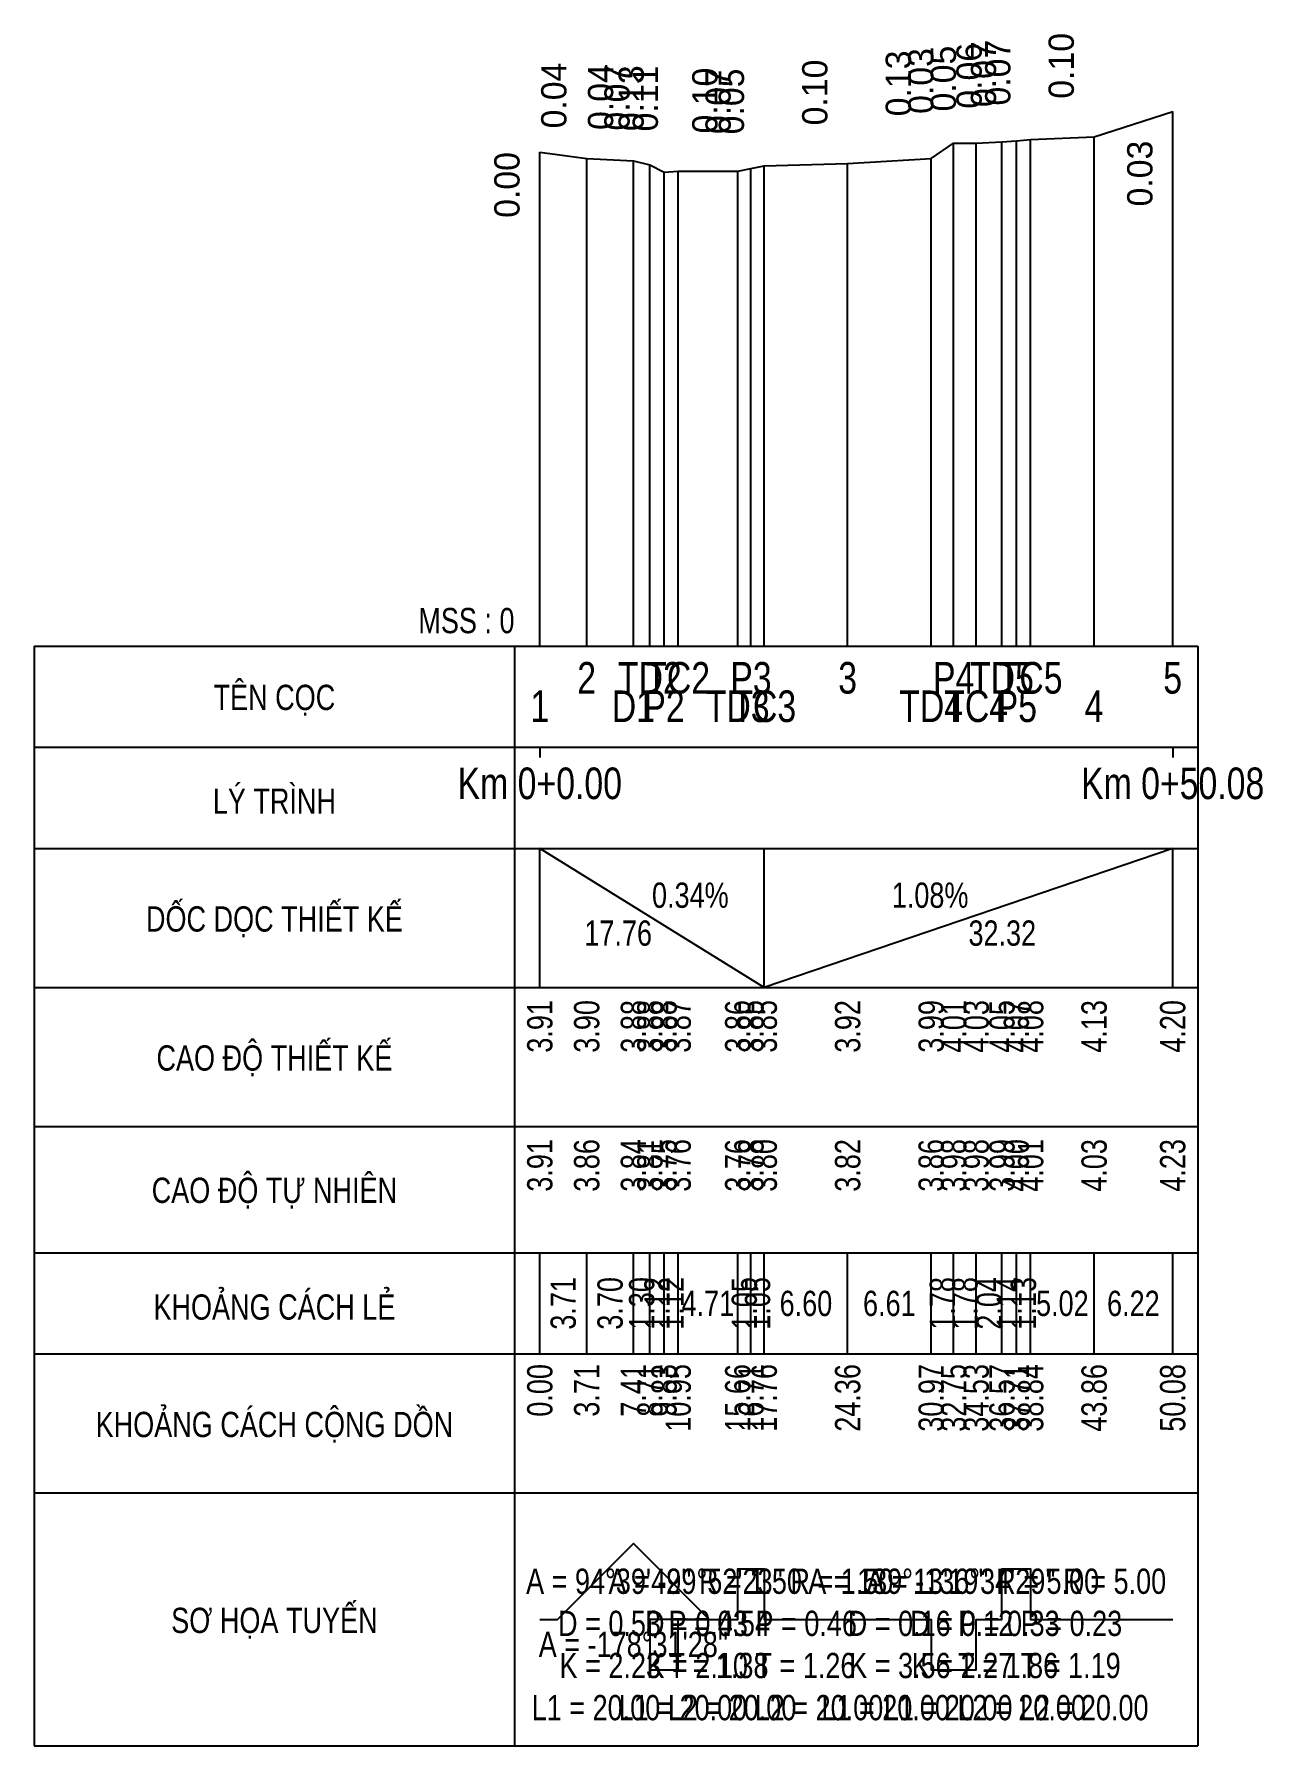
# Model space of a CAD drawing. Header units: inches. Extents: x 245 to 635, y -283 to 90.
# Drawn here: x 300.2 to 397.4, y -45 to 90.4 of the extents above; entities that cross this region are included whole.
import ezdxf
from ezdxf.enums import TextEntityAlignment as Align

# ---------------------------------------------------------------- set-up
doc = ezdxf.new("R2010")
doc.units = ezdxf.units.IN
doc.header["$MEASUREMENT"] = 0
for name, color, linetype in [('Bang TD tu nhien', 3, 'Continuous'), ('DD Ranh dan trong 1 trai', 2, 'Continuous'), ('Duong dong trac doc tu nhien', 9, 'Continuous'), ('Trac doc tu nhien', 3, 'Continuous'), ('TracDoc', 7, 'Continuous')]:
    doc.layers.add(name, color=color, linetype=linetype)
doc.styles.add('BangTD', font='viet buddy.shx', dxfattribs={"width": 0.8})

msp = doc.modelspace()

# ---------------------------------------------------------------- texts
at = {"layer": 'Bang TD tu nhien', "color": 3, "style": 'BangTD', "width": 0.8}
for s, p in [('TÊN CỌC', (319.16, 38.02)), ('LÝ TRÌNH', (319.16, 30.02)), ('DỐC DỌC THIẾT KẾ', (319.16, 20.52)), ('CAO ĐỘ THIẾT KẾ', (319.16, 9.52)), ('CAO ĐỘ TỰ NHIÊN', (319.16, -0.98)), ('KHOẢNG CÁCH LẺ', (319.16, -9.98)), ('KHOẢNG CÁCH CỘNG DỒN', (319.16, -19.48)), ('SƠ HỌA TUYẾN', (319.16, -34.98))]:
    msp.add_text(s, height=2, dxfattribs=at).set_placement(p, align=Align.MIDDLE)
at = {"layer": 'DD Ranh dan trong 1 trai', "color": 2}
for s, p in [('0.05', (373.69, 84.33)), ('0.06', (375.73, 84.55)), ('0.07', (376.87, 84.68)), ('0.07', (378, 84.8)), ('0.10', (383.02, 85.34)), ('0.04', (342.87, 82.99)), ('0.10', (363.52, 83.23)), ('0.13', (370.13, 83.95)), ('0.03', (371.91, 84.14)), ('0.04', (346.57, 82.87)), ('0.07', (347.87, 82.82)), ('0.13', (348.99, 82.78)), ('0.11', (350.11, 82.75)), ('0.10', (354.82, 82.59)), ('0.07', (355.87, 82.55)), ('0.05', (356.92, 82.52))]:
    msp.add_text(s, height=2, rotation=90, dxfattribs=at).set_placement(p, align=Align.BOTTOM_LEFT)
for s, p in [('0.03', (389.24, 82.02)), ('0.00', (339.16, 81.12))]:
    msp.add_text(s, height=2, rotation=90, dxfattribs=at).set_placement(p, align=Align.BOTTOM_RIGHT)
at = {"layer": 'Trac doc tu nhien', "color": 3, "insert": (338.16, 43.02), "char_height": 2, "attachment_point": 9, "style": 'BangTD'}
msp.add_mtext('MSS : 0', dxfattribs=at)
at = {"layer": 'TracDoc', "color": 5, "style": 'BangTD', "width": 0.8}
for s, p in [('2', (343.87, 40.77)), ('TD2', (348.87, 40.77)), ('TC2', (351.11, 40.77)), ('P3', (356.87, 40.77)), ('3', (364.52, 40.77)), ('P4', (372.91, 40.77)), ('TD5', (376.73, 40.77)), ('TC5', (379, 40.77)), ('5', (390.24, 40.77)), ('Km 0+0.00', (340.16, 32.42)), ('Km 0+50.08', (390.24, 32.42))]:
    msp.add_text(s, height=2.5, dxfattribs=at).set_placement(p, align=Align.TOP_CENTER)
for s, p in [('1', (340.16, 35.27)), ('D1', (347.57, 35.27)), ('P2', (349.99, 35.27)), ('TD3', (355.82, 35.27)), ('TC3', (357.92, 35.27)), ('TD4', (371.13, 35.27)), ('TC4', (374.69, 35.27)), ('P5', (377.87, 35.27)), ('4', (384.02, 35.27))]:
    msp.add_text(s, height=2.5, dxfattribs=at).set_placement(p, align=Align.BOTTOM_CENTER)
at = {"layer": 'TracDoc', "color": 2, "style": 'BangTD', "width": 0.8}
msp.add_text('0.34%', height=2, dxfattribs=at).set_placement((349.04, 20.72), align=Align.BOTTOM_LEFT)
msp.add_text('1.08%', height=2, dxfattribs=at).set_placement((374.08, 20.72), align=Align.BOTTOM_RIGHT)
msp.add_text('17.76', height=2, dxfattribs=at).set_placement((349.04, 20.32), align=Align.TOP_RIGHT)
msp.add_text('32.32', height=2, dxfattribs=at).set_placement((374.08, 20.32), align=Align.TOP_LEFT)
for s, p in [('3.91', (340.16, 14.02)), ('3.90', (343.87, 14.02)), ('3.88', (347.57, 14.02)), ('3.88', (348.87, 14.02)), ('3.88', (349.99, 14.02)), ('3.87', (351.11, 14.02)), ('3.86', (355.82, 14.02)), ('3.85', (356.87, 14.02)), ('3.85', (357.92, 14.02)), ('3.92', (364.52, 14.02)), ('3.99', (371.13, 14.02)), ('4.01', (372.91, 14.02)), ('4.03', (374.69, 14.02)), ('4.05', (376.73, 14.02)), ('4.07', (377.87, 14.02)), ('4.08', (379, 14.02)), ('4.13', (384.02, 14.02)), ('4.20', (390.24, 14.02))]:
    msp.add_text(s, height=2, rotation=90, dxfattribs=at).set_placement(p, align=Align.MIDDLE_RIGHT)
at = {"layer": 'TracDoc', "color": 3, "style": 'BangTD', "width": 0.8}
for s, p in [('3.91', (340.16, 3.02)), ('3.86', (343.87, 3.02)), ('3.84', (347.57, 3.02)), ('3.81', (348.87, 3.02)), ('3.75', (349.99, 3.02)), ('3.76', (351.11, 3.02)), ('3.76', (355.82, 3.02)), ('3.78', (356.87, 3.02)), ('3.80', (357.92, 3.02)), ('3.82', (364.52, 3.02)), ('3.86', (371.13, 3.02)), ('3.98', (372.91, 3.02)), ('3.98', (374.69, 3.02)), ('3.99', (376.73, 3.02)), ('4.00', (377.87, 3.02)), ('4.01', (379, 3.02)), ('4.03', (384.02, 3.02)), ('4.23', (390.24, 3.02)), ('0.00', (340.16, -14.78)), ('3.71', (343.87, -14.78)), ('7.41', (347.57, -14.78)), ('8.71', (348.87, -14.78)), ('9.83', (349.99, -14.78)), ('10.95', (351.11, -14.78)), ('15.66', (355.82, -14.78)), ('16.71', (356.87, -14.78)), ('17.76', (357.92, -14.78)), ('24.36', (364.52, -14.78)), ('30.97', (371.13, -14.78)), ('32.75', (372.91, -14.78)), ('34.53', (374.69, -14.78)), ('36.57', (376.73, -14.78)), ('37.71', (377.87, -14.78)), ('38.84', (379, -14.78)), ('43.86', (384.02, -14.78)), ('50.08', (390.24, -14.78))]:
    msp.add_text(s, height=2, rotation=90, dxfattribs=at).set_placement(p, align=Align.MIDDLE_RIGHT)
for s, p in [('3.71', (342.01, -9.98)), ('3.70', (345.72, -9.98)), ('1.30', (348.22, -9.98)), ('1.12', (349.43, -9.98)), ('1.12', (350.55, -9.98)), ('1.05', (356.34, -9.98)), ('1.05', (357.39, -9.98)), ('1.78', (372.02, -9.98)), ('1.78', (373.8, -9.98)), ('2.04', (375.71, -9.98)), ('1.14', (377.3, -9.98)), ('1.13', (378.43, -9.98))]:
    msp.add_text(s, height=2, rotation=90, dxfattribs=at).set_placement(p, align=Align.MIDDLE_CENTER)
for s, p in [('4.71', (353.46, -9.98)), ('6.60', (361.22, -9.98)), ('6.61', (367.82, -9.98)), ('5.02', (381.51, -9.98)), ('6.22', (387.13, -9.98))]:
    msp.add_text(s, height=2, dxfattribs=at).set_placement(p, align=Align.MIDDLE_CENTER)
at = {"layer": 'TracDoc', "color": 1, "char_height": 2, "attachment_point": 5, "style": 'BangTD'}
for s, insert in [("A = 94°39'42'' R = 1.50^M^JD = 0.53 P = 0.54^M^JK = 2.23 T = 1.38^M^JL1 = 20.00 L2 = 20.00", (349.99, -36.98)), ("A = -99°52'23'' R = 1.50^M^JD = 0.43 P = 0.46^M^JK = 2.10 T = 1.26^M^JL1 = 20.00 L2 = 20.00", (356.87, -36.98)), ("A = 139°13'19'' R = 5.00^M^JD = 0.16 P = 0.33^M^JK = 3.56 T = 1.86^M^JL1 = 20.00 L2 = 20.00", (372.91, -36.98)), ("A = -136°34'29'' R = 5.00^M^JD = 0.12 P = 0.23^M^JK = 2.27 T = 1.19^M^JL1 = 20.00 L2 = 20.00", (377.86, -36.98)), ("A = -178°31'28''", (347.57, -36.98))]:
    msp.add_mtext(s, dxfattribs=dict(at, insert=insert))

# ---------------------------------------------------------------- linework, layer by layer
at = {"layer": 'Bang TD tu nhien', "color": 3}
for p, q in [((300.16, 42.02), (300.16, -44.98)), ((300.16, 42.02), (392.24, 42.02)), ((338.16, 42.02), (338.16, -44.98)), ((392.24, 42.02), (392.24, -44.98)), ((300.16, 34.02), (392.24, 34.02)), ((300.16, 26.02), (392.24, 26.02)), ((300.16, 15.02), (392.24, 15.02)), ((300.16, 4.02), (392.24, 4.02)), ((300.16, -5.98), (392.24, -5.98)), ((300.16, -13.98), (392.24, -13.98)), ((300.16, -24.98), (392.24, -24.98)), ((300.16, -44.98), (392.24, -44.98))]:
    msp.add_line(p, q, dxfattribs=at)
at = {"layer": 'Duong dong trac doc tu nhien', "color": 8}
for p, q in [((390.24, 42.02), (390.24, 84.32)), ((372.91, 42.02), (372.91, 81.82)), ((374.69, 42.02), (374.69, 81.82)), ((376.73, 42.02), (376.73, 81.92)), ((377.87, 42.02), (377.87, 82.02)), ((379, 42.02), (379, 82.12)), ((384.02, 42.02), (384.02, 82.32)), ((340.16, 42.02), (340.16, 81.12)), ((343.87, 42.02), (343.87, 80.62)), ((347.57, 42.02), (347.57, 80.42)), ((348.87, 42.02), (348.87, 80.12)), ((357.92, 42.02), (357.92, 80.02)), ((364.52, 42.02), (364.52, 80.22)), ((371.13, 42.02), (371.13, 80.62)), ((349.99, 42.02), (349.99, 79.52)), ((351.11, 42.02), (351.11, 79.62)), ((355.82, 42.02), (355.82, 79.62)), ((356.87, 42.02), (356.87, 79.82))]:
    msp.add_line(p, q, dxfattribs=at)
at = {"layer": 'Trac doc tu nhien', "color": 3}
msp.add_lwpolyline([(340.16, 81.12), (343.87, 80.62), (347.57, 80.42), (348.87, 80.12), (349.99, 79.52), (351.11, 79.62), (355.82, 79.62), (356.87, 79.82), (357.92, 80.02), (364.52, 80.22), (371.13, 80.62), (372.91, 81.82), (374.69, 81.82), (376.73, 81.92), (377.87, 82.02), (379, 82.12), (384.02, 82.32), (390.24, 84.32)], dxfattribs=at)
at = {"layer": 'TracDoc', "color": 5}
for p, q in [((340.16, 34.02), (340.16, 33.22)), ((390.24, 34.02), (390.24, 33.22))]:
    msp.add_line(p, q, dxfattribs=at)
at = {"layer": 'TracDoc', "color": 2}
for p, q in [((340.16, 15.02), (340.16, 26.02)), ((357.92, 15.02), (340.16, 26.02)), ((357.92, 15.02), (357.92, 26.02)), ((390.24, 26.02), (357.92, 15.02)), ((390.24, 15.02), (390.24, 26.02))]:
    msp.add_line(p, q, dxfattribs=at)
at = {"layer": 'TracDoc', "color": 3}
for p, q in [((340.16, -13.98), (340.16, -5.98)), ((343.87, -13.98), (343.87, -5.98)), ((347.57, -13.98), (347.57, -5.98)), ((348.87, -13.98), (348.87, -5.98)), ((349.99, -13.98), (349.99, -5.98)), ((351.11, -13.98), (351.11, -5.98)), ((355.82, -13.98), (355.82, -5.98)), ((356.87, -13.98), (356.87, -5.98)), ((357.92, -13.98), (357.92, -5.98)), ((364.52, -13.98), (364.52, -5.98)), ((371.13, -13.98), (371.13, -5.98)), ((372.91, -13.98), (372.91, -5.98)), ((374.69, -13.98), (374.69, -5.98)), ((376.73, -13.98), (376.73, -5.98)), ((377.87, -13.98), (377.87, -5.98)), ((379, -13.98), (379, -5.98)), ((384.02, -13.98), (384.02, -5.98)), ((390.24, -13.98), (390.24, -5.98))]:
    msp.add_line(p, q, dxfattribs=at)
at = {"layer": 'TracDoc', "color": 1}
msp.add_lwpolyline([(340.16, -34.98), (341.57, -34.98), (347.57, -28.98), (353.57, -34.98), (348.87, -34.98), (348.87, -38.98), (351.1, -38.98), (351.1, -34.98), (355.82, -34.98), (355.82, -30.98), (357.92, -30.98), (357.92, -34.98), (371.13, -34.98), (371.13, -38.98), (374.69, -38.98), (374.69, -34.98), (376.73, -34.98), (376.73, -30.98), (379, -30.98), (379, -34.98), (390.24, -34.98)], dxfattribs=at)

msp.set_redraw_order([(e.dxf.handle, doc.entitydb.next_handle()) for e in msp.query("TEXT MTEXT ATTDEF DIMENSION ARC_DIMENSION")])  # texts and dimensions are drawn at this point

doc.saveas('drawing.dxf')
